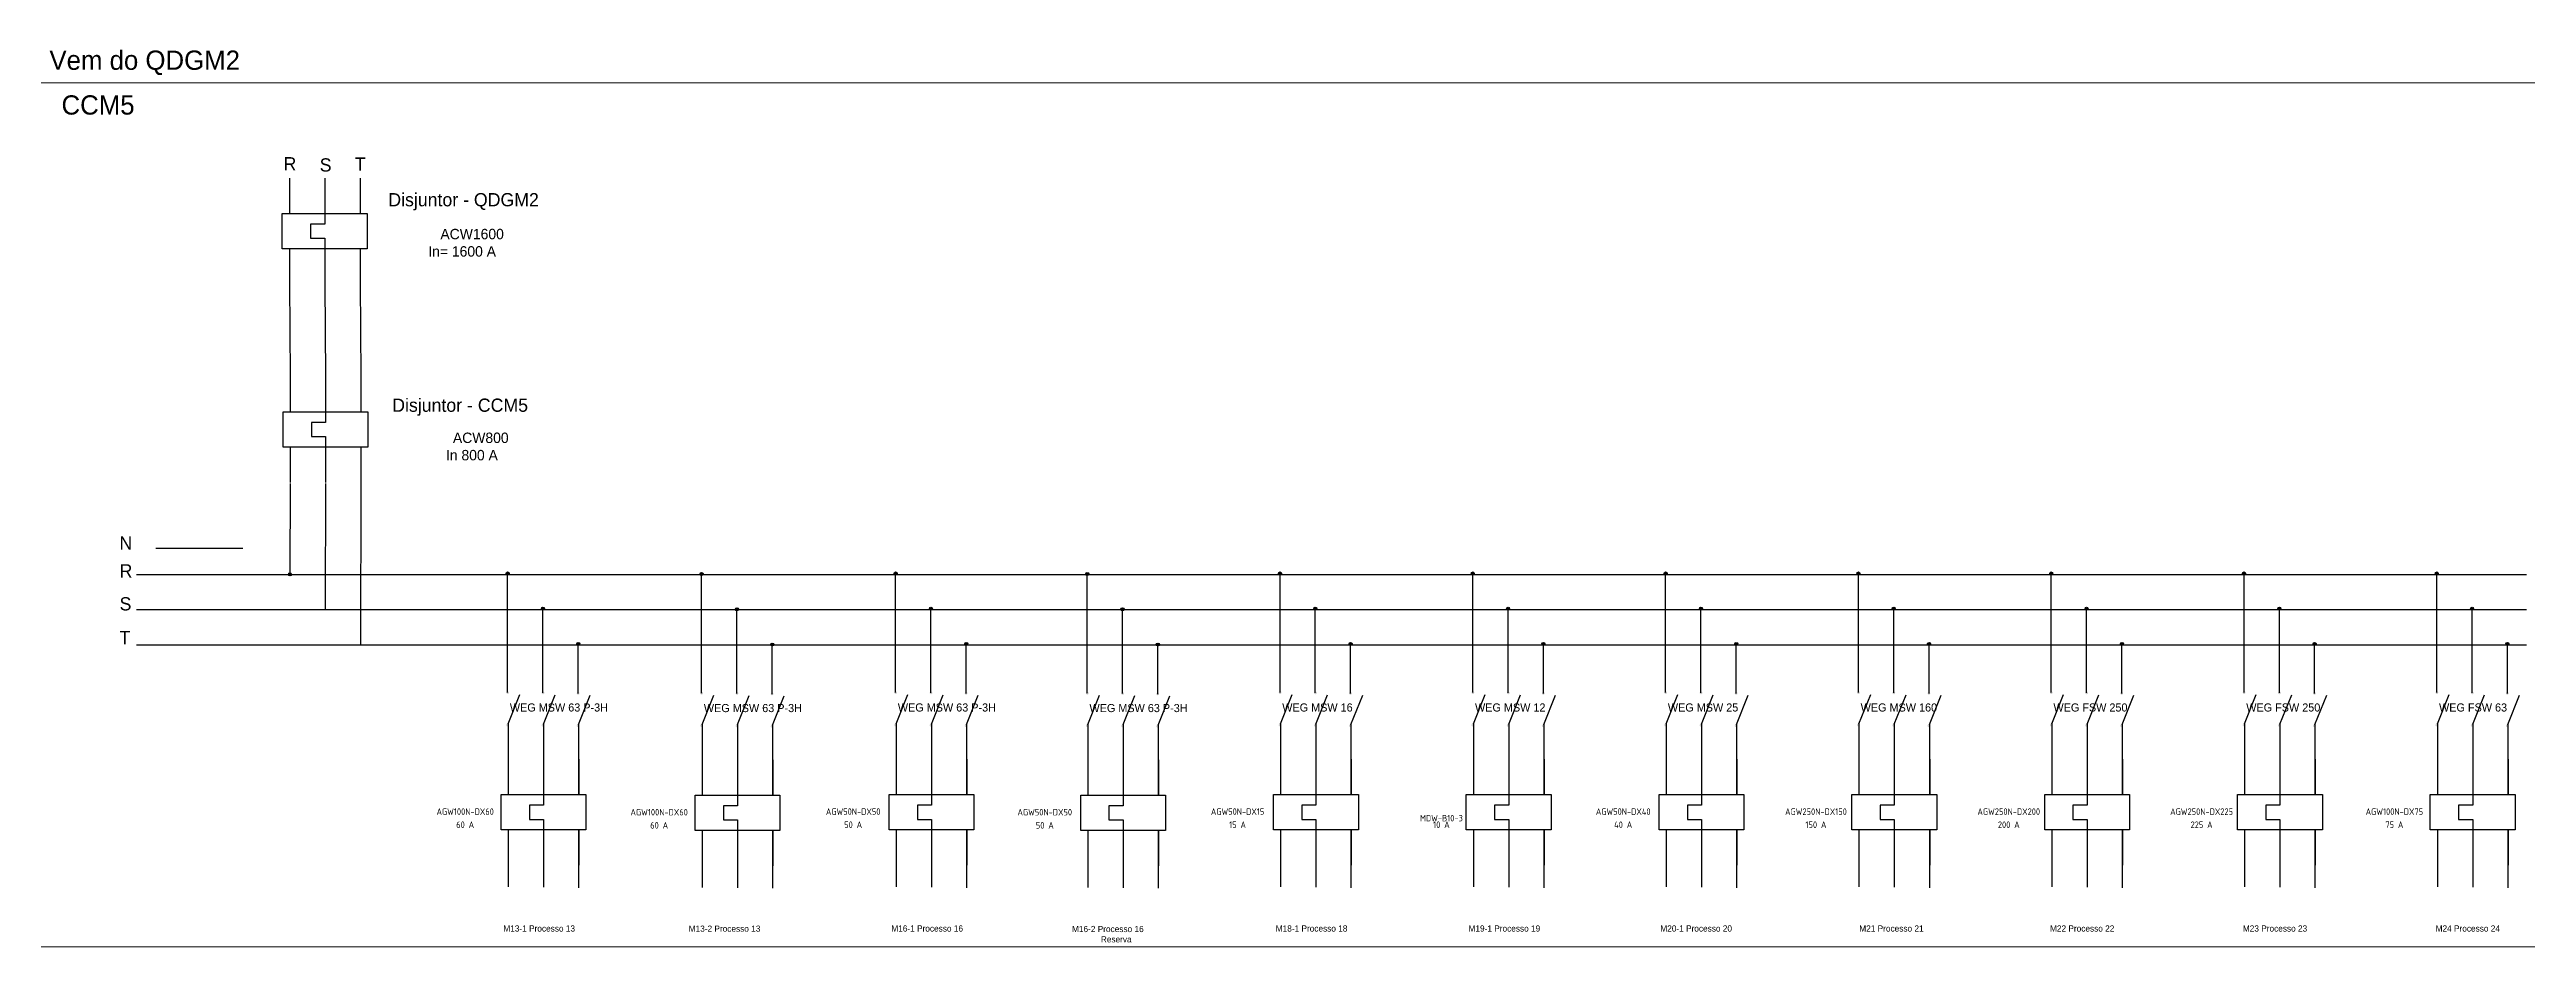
# Model space of a CAD drawing. Extents: x -533 to 641, y -96 to 322.
# Drawn here: x -495.9 to -411.3, y 7.6 to 38.1 of the extents above; entities that cross this region are included whole.
import ezdxf

# ---------------------------------------------------------------- set-up
doc = ezdxf.new("R2010")
doc.units = 0
doc.header["$MEASUREMENT"] = 0
doc.layers.add('ELET_TRIFILAR_DESENHO', color=5, linetype='Continuous', plot=False)
doc.layers.add('ELET_TRIFILAR_TEXTO', color=4, linetype='Continuous')
doc.styles.add('ARIAL', font='arial.ttf')

msp = doc.modelspace()

# ---------------------------------------------------------------- texts
at = {"layer": 'ELET_TRIFILAR_DESENHO', "ltscale": 50}
for s, p in [('R', (-487.896, 33.971)), ('S', (-486.659, 33.931)), ('T', (-485.461, 33.962)), ('N', (-493.504, 21.005)), ('R', (-493.498, 20.05)), ('S', (-493.498, 18.923)), ('T', (-493.498, 17.767))]:
    msp.add_text(s, height=0.453, dxfattribs=at).set_placement(p)
at = {"layer": 'ELET_TRIFILAR_TEXTO', "ltscale": 50}
for s, p in [('Disjuntor - QDGM2', (-484.315, 32.742)), ('Disjuntor - CCM5', (-484.181, 25.716))]:
    msp.add_text(s, height=0.45251, dxfattribs=at).set_placement(p)
at = {"layer": 'ELET_TRIFILAR_TEXTO', "attachment_point": 1}
for s, insert, char_height in [('Vem do QDGM2', (-495.895, 38.069), 0.65883), ('\\pi-1.00801;{\\H0.48889x;ACW800 \\P\\pi-1.24519;In 800 A }', (-481.099, 25.005), 0.7277), ('\\pi-1.6549;M13-1 Processo 13', (-478.729, 8.154), 0.21126), ('\\pi-1.69011;M13-2 Processo 13', (-472.36, 8.148), 0.21126), ('\\pi-1.6549;M16-1 Processo 16', (-465.471, 8.154), 0.21126), ('\\pi-1.69011;M16-2 Processo 16\\P\\pi-0.70421;Reserva', (-459.262, 8.136), 0.21126), ('\\pi-1.6549;M18-1 Processo 18', (-452.335, 8.154), 0.21126), ('\\pi-1.6549;M19-1 Processo 19', (-445.747, 8.154), 0.21126), ('\\pi-1.69011;M20-1 Processo 20', (-439.158, 8.154), 0.21126), ('\\pi-1.47884;M21 Processo 21', (-432.57, 8.154), 0.21126), ('\\pi-1.54926;M22 Processo 22', (-425.982, 8.154), 0.21126), ('\\pi-1.54926;M23 Processo 23', (-419.393, 8.154), 0.21126), ('\\pi-1.54926;M24 Processo 24', (-412.805, 8.154), 0.21126)]:
    msp.add_mtext(s, dxfattribs=dict(at, insert=insert, char_height=char_height))
for s, insert, char_height, width in [('CCM5', (-495.482, 36.538), 0.6588, 0.3708), ('\\pi0.55622;{\\H0.48889x;ACW1600 \\P\\pi0.14115;In= 1600 A \\H2.04545x; }', (-483.091, 31.972), 0.7277, 3.36563), ('WEG MSW 63 P-3H', (-480.162, 15.744), 0.27688, 4.41746), ('WEG MSW 63 P-3H', (-473.533, 15.724), 0.27688, 4.41746), ('WEG MSW 63 P-3H', (-466.904, 15.744), 0.27688, 4.98383), ('WEG MSW 63 P-3H', (-460.356, 15.724), 0.27688, 4.98383), ('WEG MSW 16', (-453.768, 15.744), 0.2769, 3.22382), ('WEG MSW 12', (-447.18, 15.744), 0.2769, 3.22382), ('WEG MSW 25', (-440.591, 15.744), 0.2769, 3.22382), ('WEG MSW 160', (-434.003, 15.744), 0.27688, 3.22382), ('WEG FSW 250', (-427.415, 15.744), 0.27688, 3.22382), ('WEG FSW 250', (-420.826, 15.744), 0.27688, 3.22382), ('WEG FSW 63', (-414.238, 15.744), 0.2769, 3.24123)]:
    msp.add_mtext(s, dxfattribs=dict(at, insert=insert, char_height=char_height, width=width))
at = {"layer": 'ELET_TRIFILAR_TEXTO', "char_height": 0.224, "width": 4.06752, "attachment_point": 8, "line_spacing_factor": 0.6, "style": 'ARIAL'}
for s, insert in [('{\\Fisocp2|c0;AGW100N-DX60\\P\\P60 A}', (-481.688, 11.484)), ('{\\Fisocp2|c0;AGW100N-DX60\\P\\P60 A}', (-475.059, 11.464)), ('{\\Fisocp2|c0;AGW50N-DX50\\P\\P50 A}', (-468.43, 11.484)), ('{\\Fisocp2|c0;AGW50N-DX50\\P\\P50 A}', (-461.882, 11.464)), ('{\\Fisocp2|c0;AGW50N-DX15\\P\\P15 A}', (-455.294, 11.484)), ('{\\Fisocp2|c0;MDW-B10-3\\P10 A}', (-448.329, 11.484)), ('{\\Fisocp2|c0;AGW50N-DX40\\P\\P40 A}', (-442.117, 11.484)), ('{\\Fisocp2|c0;AGW250N-DX150\\P\\P150 A}', (-435.529, 11.484)), ('{\\Fisocp2|c0;AGW250N-DX200\\P\\P200 A}', (-428.941, 11.484)), ('{\\Fisocp2|c0;AGW250N-DX225\\P\\P225 A}', (-422.352, 11.484)), ('{\\Fisocp2|c0;AGW100N-DX75\\P\\P75 A}', (-415.764, 11.484))]:
    msp.add_mtext(s, dxfattribs=dict(at, insert=insert))

# ---------------------------------------------------------------- blocks, each defined once
blk = doc.blocks.new('热件触点')
at = {"ltscale": 50}
for p, q in [((-10, 30), (-10, 20)), ((0, 30), (0, 20)), ((10, 30), (10, 20)), ((-4, 17), (-4, 13)), ((0, 17), (-4, 17)), ((0, 20), (0, 17)), ((-10, 10), (-10, 0)), ((-4, 13), (0, 13)), ((0, 13), (0, 10)), ((0, 10), (0, 0)), ((10, 10), (10, 0))]:
    blk.add_line(p, q, dxfattribs=at)
blk.add_lwpolyline([(-12, 20), (12, 20), (12, 10), (-12, 10)], close=True)

# ---------------------------------------------------------------- hatches: boundary and pattern name
at = {"layer": 'ELET_TRIFILAR_DESENHO', "ltscale": 50}
for points in [[(-487.628, 20.158, 1), (-487.731, 20.158, 1)], [(-480.186, 20.19, 1), (-480.29, 20.19, 1)], [(-473.557, 20.17, 1), (-473.661, 20.17, 1)], [(-466.928, 20.19, 1), (-467.031, 20.19, 1)], [(-460.381, 20.17, 1), (-460.484, 20.17, 1)], [(-453.792, 20.19, 1), (-453.896, 20.19, 1)], [(-447.204, 20.19, 1), (-447.307, 20.19, 1)], [(-440.616, 20.19, 1), (-440.719, 20.19, 1)], [(-434.027, 20.19, 1), (-434.13, 20.19, 1)], [(-427.439, 20.19, 1), (-427.542, 20.19, 1)], [(-420.85, 20.19, 1), (-420.954, 20.19, 1)], [(-414.262, 20.19, 1), (-414.365, 20.19, 1)], [(-478.98, 18.983, 1), (-479.083, 18.983, 1)], [(-472.351, 18.963, 1), (-472.454, 18.963, 1)], [(-465.721, 18.983, 1), (-465.825, 18.983, 1)], [(-459.174, 18.963, 1), (-459.277, 18.963, 1)], [(-452.586, 18.983, 1), (-452.689, 18.983, 1)], [(-445.997, 18.983, 1), (-446.1, 18.983, 1)], [(-439.409, 18.983, 1), (-439.512, 18.983, 1)], [(-432.82, 18.983, 1), (-432.924, 18.983, 1)], [(-426.232, 18.983, 1), (-426.335, 18.983, 1)], [(-419.644, 18.983, 1), (-419.747, 18.983, 1)], [(-413.055, 18.983, 1), (-413.159, 18.983, 1)], [(-477.773, 17.777, 1), (-477.876, 17.777, 1)], [(-471.144, 17.757, 1), (-471.247, 17.757, 1)], [(-464.515, 17.777, 1), (-464.618, 17.777, 1)], [(-457.967, 17.757, 1), (-458.07, 17.757, 1)], [(-451.379, 17.777, 1), (-451.482, 17.777, 1)], [(-444.79, 17.777, 1), (-444.894, 17.777, 1)], [(-438.202, 17.777, 1), (-438.305, 17.777, 1)], [(-431.614, 17.777, 1), (-431.717, 17.777, 1)], [(-425.025, 17.777, 1), (-425.129, 17.777, 1)], [(-418.437, 17.777, 1), (-418.54, 17.777, 1)], [(-411.849, 17.777, 1), (-411.952, 17.777, 1)]]:
    msp.add_hatch(color=256, dxfattribs=at).paths.add_polyline_path(points)
at = {"layer": 'ELET_TRIFILAR_DESENHO', "linetype": 'Continuous', "transparency": 33554687}
h = msp.add_hatch(color=256, dxfattribs=at)
h.dxf.hatch_style = 1
h.paths.add_polyline_path([(-480.238, 14.955, 1), (-480.238, 15.052, 1)])
h.paths.add_polyline_path([(-480.235, 16.066, 1), (-480.235, 16.163, 1)])
h = msp.add_hatch(color=256, dxfattribs=at)
h.dxf.hatch_style = 1
h.paths.add_polyline_path([(-479.029, 14.945, 1), (-479.029, 15.042, 1)])
h.paths.add_polyline_path([(-479.027, 16.056, 1), (-479.027, 16.153, 1)])
h = msp.add_hatch(color=256, dxfattribs=at)
h.dxf.hatch_style = 1
h.paths.add_polyline_path([(-477.832, 14.93, 1), (-477.832, 15.027, 1)])
h.paths.add_polyline_path([(-477.829, 16.041, 1), (-477.829, 16.138, 1)])
h = msp.add_hatch(color=256, dxfattribs=at)
h.dxf.hatch_style = 1
h.paths.add_polyline_path([(-473.608, 14.935, 1), (-473.608, 15.032, 1)])
h.paths.add_polyline_path([(-473.606, 16.046, 1), (-473.606, 16.143, 1)])
h = msp.add_hatch(color=256, dxfattribs=at)
h.dxf.hatch_style = 1
h.paths.add_polyline_path([(-472.4, 14.925, 1), (-472.4, 15.022, 1)])
h.paths.add_polyline_path([(-472.398, 16.037, 1), (-472.398, 16.134, 1)])
h = msp.add_hatch(color=256, dxfattribs=at)
h.dxf.hatch_style = 1
h.paths.add_polyline_path([(-471.202, 14.91, 1), (-471.202, 15.007, 1)])
h.paths.add_polyline_path([(-471.2, 16.021, 1), (-471.2, 16.118, 1)])
h = msp.add_hatch(color=256, dxfattribs=at)
h.dxf.hatch_style = 1
h.paths.add_polyline_path([(-466.979, 14.955, 1), (-466.979, 15.052, 1)])
h.paths.add_polyline_path([(-466.977, 16.066, 1), (-466.977, 16.163, 1)])
h = msp.add_hatch(color=256, dxfattribs=at)
h.dxf.hatch_style = 1
h.paths.add_polyline_path([(-465.771, 14.945, 1), (-465.771, 15.042, 1)])
h.paths.add_polyline_path([(-465.769, 16.056, 1), (-465.769, 16.153, 1)])
h = msp.add_hatch(color=256, dxfattribs=at)
h.dxf.hatch_style = 1
h.paths.add_polyline_path([(-464.573, 14.93, 1), (-464.573, 15.027, 1)])
h.paths.add_polyline_path([(-464.571, 16.041, 1), (-464.571, 16.138, 1)])
h = msp.add_hatch(color=256, dxfattribs=at)
h.dxf.hatch_style = 1
h.paths.add_polyline_path([(-460.432, 14.935, 1), (-460.432, 15.032, 1)])
h.paths.add_polyline_path([(-460.429, 16.046, 1), (-460.429, 16.143, 1)])
h = msp.add_hatch(color=256, dxfattribs=at)
h.dxf.hatch_style = 1
h.paths.add_polyline_path([(-459.223, 14.925, 1), (-459.223, 15.022, 1)])
h.paths.add_polyline_path([(-459.221, 16.037, 1), (-459.221, 16.134, 1)])
h = msp.add_hatch(color=256, dxfattribs=at)
h.dxf.hatch_style = 1
h.paths.add_polyline_path([(-458.026, 14.91, 1), (-458.026, 15.007, 1)])
h.paths.add_polyline_path([(-458.023, 16.021, 1), (-458.023, 16.118, 1)])
h = msp.add_hatch(color=256, dxfattribs=at)
h.dxf.hatch_style = 1
h.paths.add_polyline_path([(-453.843, 14.955, 1), (-453.843, 15.052, 1)])
h.paths.add_polyline_path([(-453.841, 16.066, 1), (-453.841, 16.163, 1)])
h = msp.add_hatch(color=256, dxfattribs=at)
h.dxf.hatch_style = 1
h.paths.add_polyline_path([(-452.635, 14.945, 1), (-452.635, 15.042, 1)])
h.paths.add_polyline_path([(-452.633, 16.056, 1), (-452.633, 16.153, 1)])
h = msp.add_hatch(color=256, dxfattribs=at)
h.dxf.hatch_style = 1
h.paths.add_polyline_path([(-451.437, 14.93, 1), (-451.437, 15.027, 1)])
h.paths.add_polyline_path([(-451.435, 16.041, 1), (-451.435, 16.138, 1)])
h = msp.add_hatch(color=256, dxfattribs=at)
h.dxf.hatch_style = 1
h.paths.add_polyline_path([(-447.255, 14.955, 1), (-447.255, 15.052, 1)])
h.paths.add_polyline_path([(-447.253, 16.066, 1), (-447.253, 16.163, 1)])
h = msp.add_hatch(color=256, dxfattribs=at)
h.dxf.hatch_style = 1
h.paths.add_polyline_path([(-446.047, 14.945, 1), (-446.047, 15.042, 1)])
h.paths.add_polyline_path([(-446.044, 16.056, 1), (-446.044, 16.153, 1)])
h = msp.add_hatch(color=256, dxfattribs=at)
h.dxf.hatch_style = 1
h.paths.add_polyline_path([(-444.849, 14.93, 1), (-444.849, 15.027, 1)])
h.paths.add_polyline_path([(-444.847, 16.041, 1), (-444.847, 16.138, 1)])
h = msp.add_hatch(color=256, dxfattribs=at)
h.dxf.hatch_style = 1
h.paths.add_polyline_path([(-440.667, 14.955, 1), (-440.667, 15.052, 1)])
h.paths.add_polyline_path([(-440.664, 16.066, 1), (-440.664, 16.163, 1)])
h = msp.add_hatch(color=256, dxfattribs=at)
h.dxf.hatch_style = 1
h.paths.add_polyline_path([(-439.458, 14.945, 1), (-439.458, 15.042, 1)])
h.paths.add_polyline_path([(-439.456, 16.056, 1), (-439.456, 16.153, 1)])
h = msp.add_hatch(color=256, dxfattribs=at)
h.dxf.hatch_style = 1
h.paths.add_polyline_path([(-438.261, 14.93, 1), (-438.261, 15.027, 1)])
h.paths.add_polyline_path([(-438.258, 16.041, 1), (-438.258, 16.138, 1)])
h = msp.add_hatch(color=256, dxfattribs=at)
h.dxf.hatch_style = 1
h.paths.add_polyline_path([(-434.078, 14.955, 1), (-434.078, 15.052, 1)])
h.paths.add_polyline_path([(-434.076, 16.066, 1), (-434.076, 16.163, 1)])
h = msp.add_hatch(color=256, dxfattribs=at)
h.dxf.hatch_style = 1
h.paths.add_polyline_path([(-432.87, 14.945, 1), (-432.87, 15.042, 1)])
h.paths.add_polyline_path([(-432.868, 16.056, 1), (-432.868, 16.153, 1)])
h = msp.add_hatch(color=256, dxfattribs=at)
h.dxf.hatch_style = 1
h.paths.add_polyline_path([(-431.672, 14.93, 1), (-431.672, 15.027, 1)])
h.paths.add_polyline_path([(-431.67, 16.041, 1), (-431.67, 16.138, 1)])
h = msp.add_hatch(color=256, dxfattribs=at)
h.dxf.hatch_style = 1
h.paths.add_polyline_path([(-427.49, 14.955, 1), (-427.49, 15.052, 1)])
h.paths.add_polyline_path([(-427.488, 16.066, 1), (-427.488, 16.163, 1)])
h = msp.add_hatch(color=256, dxfattribs=at)
h.dxf.hatch_style = 1
h.paths.add_polyline_path([(-426.282, 14.945, 1), (-426.282, 15.042, 1)])
h.paths.add_polyline_path([(-426.279, 16.056, 1), (-426.279, 16.153, 1)])
h = msp.add_hatch(color=256, dxfattribs=at)
h.dxf.hatch_style = 1
h.paths.add_polyline_path([(-425.084, 14.93, 1), (-425.084, 15.027, 1)])
h.paths.add_polyline_path([(-425.082, 16.041, 1), (-425.082, 16.138, 1)])
h = msp.add_hatch(color=256, dxfattribs=at)
h.dxf.hatch_style = 1
h.paths.add_polyline_path([(-420.902, 14.955, 1), (-420.902, 15.052, 1)])
h.paths.add_polyline_path([(-420.899, 16.066, 1), (-420.899, 16.163, 1)])
h = msp.add_hatch(color=256, dxfattribs=at)
h.dxf.hatch_style = 1
h.paths.add_polyline_path([(-419.693, 14.945, 1), (-419.693, 15.042, 1)])
h.paths.add_polyline_path([(-419.691, 16.056, 1), (-419.691, 16.153, 1)])
h = msp.add_hatch(color=256, dxfattribs=at)
h.dxf.hatch_style = 1
h.paths.add_polyline_path([(-418.496, 14.93, 1), (-418.496, 15.027, 1)])
h.paths.add_polyline_path([(-418.493, 16.041, 1), (-418.493, 16.138, 1)])
h = msp.add_hatch(color=256, dxfattribs=at)
h.dxf.hatch_style = 1
h.paths.add_polyline_path([(-414.313, 14.955, 1), (-414.313, 15.052, 1)])
h.paths.add_polyline_path([(-414.311, 16.066, 1), (-414.311, 16.163, 1)])
h = msp.add_hatch(color=256, dxfattribs=at)
h.dxf.hatch_style = 1
h.paths.add_polyline_path([(-413.105, 14.945, 1), (-413.105, 15.042, 1)])
h.paths.add_polyline_path([(-413.103, 16.056, 1), (-413.103, 16.153, 1)])
h = msp.add_hatch(color=256, dxfattribs=at)
h.dxf.hatch_style = 1
h.paths.add_polyline_path([(-411.907, 14.93, 1), (-411.907, 15.027, 1)])
h.paths.add_polyline_path([(-411.905, 16.041, 1), (-411.905, 16.138, 1)])

# ---------------------------------------------------------------- linework, layer by layer
at = {"layer": 'ELET_TRIFILAR_DESENHO', "linetype": 'Continuous'}
for p, q in [((-487.696, 30.11), (-487.666, 26.922)), ((-486.489, 30.09), (-486.46, 26.922)), ((-485.282, 30.11), (-485.253, 26.922)), ((-480.219, 15.048), (-479.818, 16.048)), ((-479.011, 15.039), (-478.61, 16.039)), ((-477.814, 15.023), (-477.412, 16.023)), ((-473.59, 15.028), (-473.189, 16.028)), ((-472.382, 15.019), (-471.981, 16.019)), ((-471.184, 15.003), (-470.783, 16.003)), ((-466.961, 15.048), (-466.56, 16.048)), ((-465.753, 15.039), (-465.351, 16.039)), ((-464.555, 15.023), (-464.154, 16.023)), ((-460.414, 15.028), (-460.012, 16.028)), ((-459.205, 15.019), (-458.804, 16.019)), ((-458.008, 15.003), (-457.606, 16.003)), ((-453.825, 15.048), (-453.424, 16.048)), ((-452.617, 15.039), (-452.216, 16.039)), ((-451.419, 15.023), (-451.018, 16.023)), ((-447.237, 15.048), (-446.835, 16.048)), ((-444.831, 15.023), (-444.429, 16.023)), ((-440.649, 15.048), (-440.247, 16.048)), ((-439.44, 15.039), (-439.039, 16.039)), ((-438.243, 15.023), (-437.841, 16.023)), ((-434.06, 15.048), (-433.659, 16.048)), ((-432.852, 15.039), (-432.45, 16.039)), ((-431.654, 15.023), (-431.253, 16.023)), ((-427.472, 15.048), (-427.07, 16.048)), ((-426.264, 15.039), (-425.862, 16.039)), ((-425.066, 15.023), (-424.664, 16.023)), ((-420.884, 15.048), (-420.482, 16.048)), ((-419.675, 15.039), (-419.274, 16.039)), ((-418.478, 15.023), (-418.076, 16.023)), ((-414.295, 15.048), (-413.894, 16.048)), ((-413.087, 15.039), (-412.685, 16.039)), ((-411.889, 15.023), (-411.488, 16.023))]:
    msp.add_line(p, q, dxfattribs=at)
at = {"layer": 'ELET_TRIFILAR_DESENHO'}
for p, q in [((-487.668, 23.261), (-487.679, 20.158)), ((-486.46, 23.261), (-486.473, 18.952)), ((-485.253, 23.311), (-485.266, 17.745)), ((-480.238, 16.117), (-480.238, 20.19)), ((-473.609, 16.097), (-473.609, 20.17)), ((-466.98, 16.117), (-466.98, 20.19)), ((-460.432, 16.097), (-460.432, 20.17)), ((-453.844, 16.117), (-453.844, 20.19)), ((-447.256, 16.117), (-447.256, 20.19)), ((-440.667, 16.117), (-440.667, 20.19)), ((-434.079, 16.117), (-434.079, 20.19)), ((-427.49, 16.117), (-427.49, 20.19)), ((-420.902, 16.117), (-420.902, 20.19)), ((-414.314, 16.117), (-414.314, 20.19)), ((-479.031, 16.103), (-479.031, 18.983)), ((-472.402, 16.083), (-472.402, 18.963)), ((-465.773, 16.103), (-465.773, 18.983)), ((-459.226, 16.083), (-459.226, 18.963)), ((-452.637, 16.103), (-452.637, 18.983)), ((-446.049, 16.103), (-446.049, 18.983)), ((-439.46, 16.103), (-439.46, 18.983)), ((-432.872, 16.103), (-432.872, 18.983)), ((-426.284, 16.103), (-426.284, 18.983)), ((-419.695, 16.103), (-419.695, 18.983)), ((-413.107, 16.103), (-413.107, 18.983)), ((-479.031, 16.103), (-479.031, 17.777)), ((-477.825, 16.085), (-477.825, 17.777)), ((-465.773, 16.103), (-465.773, 17.777)), ((-464.566, 16.085), (-464.566, 17.777)), ((-452.637, 16.103), (-452.637, 17.777)), ((-451.43, 16.085), (-451.43, 17.777)), ((-446.049, 16.103), (-446.049, 17.777)), ((-444.842, 16.085), (-444.842, 17.777)), ((-439.46, 16.103), (-439.46, 17.777)), ((-438.254, 16.085), (-438.254, 17.777)), ((-432.872, 16.103), (-432.872, 17.777)), ((-431.665, 16.085), (-431.665, 17.777)), ((-426.284, 16.103), (-426.284, 17.777)), ((-425.077, 16.085), (-425.077, 17.777)), ((-419.695, 16.103), (-419.695, 17.777)), ((-418.489, 16.085), (-418.489, 17.777)), ((-413.107, 16.103), (-413.107, 17.777)), ((-411.9, 16.085), (-411.9, 17.777)), ((-472.402, 16.083), (-472.402, 17.757)), ((-471.196, 16.066), (-471.196, 17.757)), ((-459.226, 16.083), (-459.226, 17.757)), ((-458.019, 16.066), (-458.019, 17.757)), ((-480.219, 15.048), (-480.219, 12.625)), ((-479.011, 15.039), (-479.011, 12.625)), ((-477.814, 15.023), (-477.814, 12.625)), ((-473.59, 15.028), (-473.59, 12.605)), ((-472.382, 15.019), (-472.382, 12.605)), ((-471.184, 15.003), (-471.184, 12.605)), ((-466.961, 15.048), (-466.961, 12.625)), ((-465.753, 15.039), (-465.753, 12.625)), ((-464.555, 15.023), (-464.555, 12.625)), ((-460.414, 15.028), (-460.414, 12.605)), ((-459.205, 15.019), (-459.205, 12.605)), ((-458.008, 15.003), (-458.008, 12.605)), ((-453.825, 15.048), (-453.825, 12.625)), ((-452.617, 15.039), (-452.617, 12.625)), ((-451.419, 15.023), (-451.419, 12.625)), ((-447.237, 15.048), (-447.237, 12.625)), ((-446.029, 15.039), (-446.029, 12.625)), ((-444.831, 15.023), (-444.831, 12.625)), ((-440.649, 15.048), (-440.649, 12.625)), ((-439.44, 15.039), (-439.44, 12.625)), ((-438.243, 15.023), (-438.243, 12.625)), ((-434.06, 15.048), (-434.06, 12.625)), ((-432.852, 15.039), (-432.852, 12.625)), ((-431.654, 15.023), (-431.654, 12.625)), ((-427.472, 15.048), (-427.472, 12.625)), ((-426.264, 15.039), (-426.264, 12.625)), ((-425.066, 15.023), (-425.066, 12.625)), ((-420.884, 15.048), (-420.884, 12.625)), ((-419.675, 15.039), (-419.675, 12.625)), ((-418.478, 15.023), (-418.478, 12.625)), ((-414.295, 15.048), (-414.295, 12.625)), ((-413.087, 15.039), (-413.087, 12.625)), ((-411.889, 15.023), (-411.889, 12.625)), ((-480.219, 11.417), (-480.219, 9.468)), ((-479.011, 11.417), (-479.011, 9.458)), ((-477.814, 11.417), (-477.814, 9.443)), ((-473.59, 11.397), (-473.59, 9.448)), ((-472.382, 11.397), (-472.382, 9.439)), ((-471.184, 11.397), (-471.184, 9.423)), ((-466.961, 11.417), (-466.961, 9.468)), ((-465.753, 11.417), (-465.753, 9.458)), ((-464.555, 11.417), (-464.555, 9.443)), ((-460.414, 11.397), (-460.414, 9.448)), ((-459.205, 11.397), (-459.205, 9.439)), ((-458.008, 11.397), (-458.008, 9.423)), ((-453.825, 11.417), (-453.825, 9.468)), ((-452.617, 11.417), (-452.617, 9.458)), ((-451.419, 11.417), (-451.419, 9.443)), ((-447.237, 11.417), (-447.237, 9.468)), ((-446.029, 11.417), (-446.029, 9.458)), ((-444.831, 11.417), (-444.831, 9.443)), ((-440.649, 11.417), (-440.649, 9.468)), ((-439.44, 11.417), (-439.44, 9.458)), ((-438.243, 11.417), (-438.243, 9.443)), ((-434.06, 11.417), (-434.06, 9.468)), ((-432.852, 11.417), (-432.852, 9.458)), ((-431.654, 11.417), (-431.654, 9.443)), ((-427.472, 11.417), (-427.472, 9.468)), ((-426.264, 11.417), (-426.264, 9.458)), ((-425.066, 11.417), (-425.066, 9.443)), ((-420.884, 11.417), (-420.884, 9.468)), ((-419.675, 11.417), (-419.675, 9.458)), ((-418.478, 11.417), (-418.478, 9.443)), ((-414.295, 11.417), (-414.295, 9.468)), ((-413.087, 11.417), (-413.087, 9.458)), ((-411.889, 11.417), (-411.889, 9.443))]:
    msp.add_line(p, q, dxfattribs=at)
at = {"layer": 'ELET_TRIFILAR_DESENHO', "ltscale": 50}
for p, q in [((-492.263, 21.055), (-489.291, 21.055)), ((-492.918, 20.158), (-411.251, 20.158)), ((-492.918, 18.952), (-411.251, 18.952)), ((-492.918, 17.745), (-411.251, 17.745))]:
    msp.add_line(p, q, dxfattribs=at)
at = {"layer": 'ELET_TRIFILAR_DESENHO'}
msp.add_lwpolyline([(-503.116, 36.974), (-361.194, 36.963), (-361.194, 7.405), (-503.119, 7.416)], close=True, dxfattribs=at)
at = {"layer": 'ELET_TRIFILAR_DESENHO', "ltscale": 50}
for centre in [(-487.679, 20.158), (-480.238, 20.19), (-473.609, 20.17), (-466.98, 20.19), (-460.432, 20.17), (-453.844, 20.19), (-447.256, 20.19), (-440.667, 20.19), (-434.079, 20.19), (-427.49, 20.19), (-420.902, 20.19), (-414.314, 20.19), (-479.031, 18.983), (-472.402, 18.963), (-465.773, 18.983), (-459.226, 18.963), (-452.637, 18.983), (-446.049, 18.983), (-439.46, 18.983), (-432.872, 18.983), (-426.284, 18.983), (-419.695, 18.983), (-413.107, 18.983), (-477.825, 17.777), (-471.196, 17.757), (-464.566, 17.777), (-458.019, 17.757), (-451.43, 17.777), (-444.842, 17.777), (-438.254, 17.777), (-431.665, 17.777), (-425.077, 17.777), (-418.489, 17.777), (-411.9, 17.777)]:
    msp.add_circle(centre, 0.0517, dxfattribs=at)
at = {"layer": 'ELET_TRIFILAR_TEXTO', "linetype": 'Continuous'}
msp.add_line((-446.029, 15.039), (-445.627, 16.039), dxfattribs=at)

# ---------------------------------------------------------------- block references
at = {"layer": 'ELET_TRIFILAR_DESENHO', "ltscale": 50}
for p, xscale, yscale, zscale in [((-486.489, 30.083), 0.120669512136104, 0.120669512136104, 0.120669512136104), ((-486.46, 23.302), 0.120669512136104, 0.120669512136104, 0.120669512136104), ((-486.46, 23.302), 0.120669512136104, 0.120669512136104, 0.120669512136104), ((-486.46, 23.302), 0.120669512136104, 0.120669512136104, 0.120669512136104), ((-479.011, 10.209), 0.1208090291641441, 0.1208090291641441, 0.1208090291641441), ((-472.382, 10.189), 0.1208090291641441, 0.1208090291641441, 0.1208090291641441), ((-465.753, 10.209), 0.1208090291641441, 0.1208090291641441, 0.1208090291641441), ((-459.206, 10.189), 0.1208090291641441, 0.1208090291641441, 0.1208090291641441), ((-452.617, 10.209), 0.1208090291641441, 0.1208090291641441, 0.1208090291641441), ((-446.029, 10.209), 0.1208090291641441, 0.1208090291641441, 0.1208090291641441), ((-439.441, 10.209), 0.1208090291641441, 0.1208090291641441, 0.1208090291641441), ((-432.852, 10.209), 0.1208090291641441, 0.1208090291641441, 0.1208090291641441), ((-426.264, 10.209), 0.1208090291641441, 0.1208090291641441, 0.1208090291641441), ((-419.675, 10.209), 0.1208090291641441, 0.1208090291641441, 0.1208090291641441), ((-413.087, 10.209), 0.1208090291641441, 0.1208090291641441, 0.1208090291641441)]:
    msp.add_blockref('热件触点', p, dxfattribs=dict(at, xscale=xscale, yscale=yscale, zscale=zscale))

msp.set_redraw_order([(e.dxf.handle, doc.entitydb.next_handle()) for e in msp.query("TEXT MTEXT ATTDEF DIMENSION ARC_DIMENSION")])  # texts and dimensions are drawn at this point

doc.saveas('drawing.dxf')
